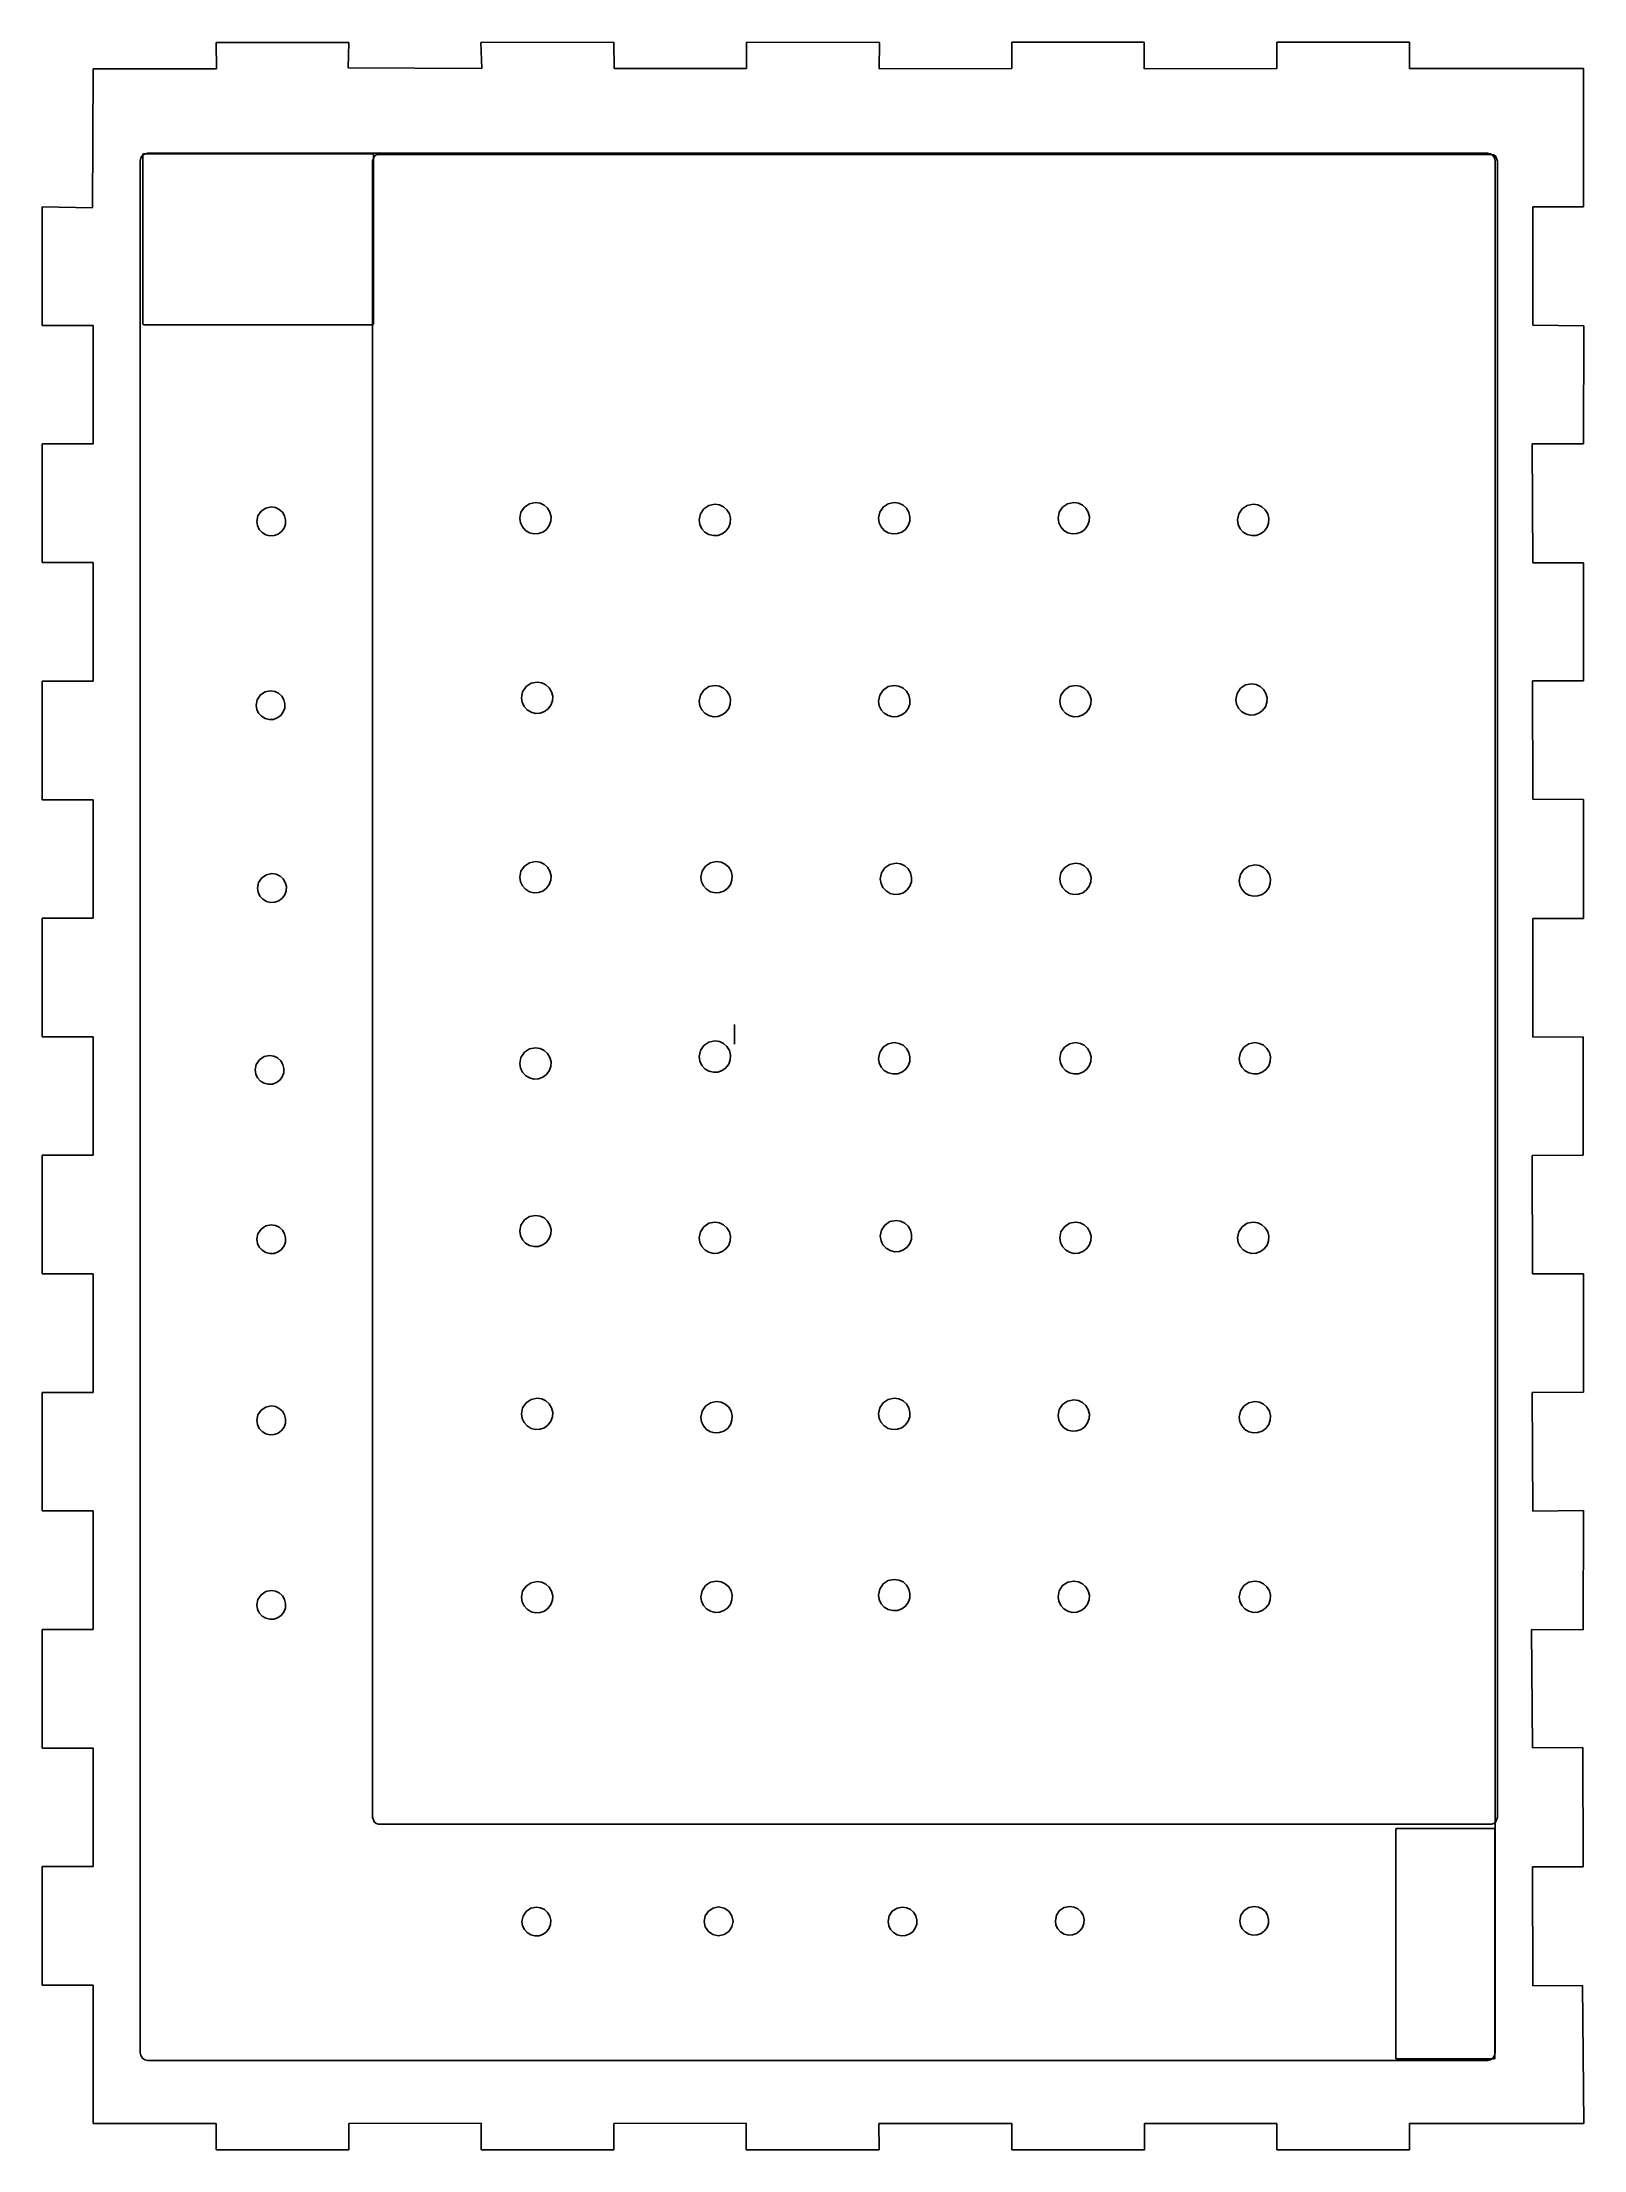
# Model space of a CAD drawing. Extents: x 2 to 243, y 7 to 336.
import ezdxf

# ---------------------------------------------------------------- set-up
doc = ezdxf.new("R2010")
doc.units = 0

msp = doc.modelspace()

# ---------------------------------------------------------------- linework, layer by layer
at = {"layer": 'Layer 1'}
for p, q in [((29.523583, 331.735645), (29.447383, 335.852543)), ((29.447383, 335.852543), (50.184363, 335.852543)), ((50.184363, 335.852543), (50.108163, 331.888122)), ((70.845129, 335.852541), (91.647779, 335.886551)), ((70.997609, 331.811882), (70.845129, 335.852541)), ((91.647779, 335.886551), (91.654779, 331.782729)), ((112.36699, 331.773729), (112.37199, 335.89063)), ((112.37199, 335.89063), (133.12326, 335.88113)), ((133.12326, 335.88113), (133.09466, 331.764229)), ((153.82211, 331.773729), (153.83211, 335.909688)), ((153.83211, 335.909688), (174.53097, 335.909688)), ((174.53097, 335.909688), (174.53097, 331.735611)), ((195.26863, 331.769221), (195.27563, 335.89326)), ((195.27563, 335.89326), (216.00365, 335.89326)), ((216.00365, 335.89326), (216.00065, 331.77596)), ((10.158943, 310.007564), (10.235143, 331.735645)), ((10.235143, 331.735645), (29.523583, 331.735645)), ((50.108163, 331.888122), (70.997609, 331.811882)), ((91.654779, 331.782729), (112.36699, 331.773729)), ((133.09466, 331.764229), (153.82211, 331.773729)), ((174.53097, 331.735611), (195.26863, 331.769221)), ((216.00065, 331.77596), (243.19574, 331.77116)), ((243.19574, 331.77116), (243.19074, 310.167945)), ((17.591581, 317.334297), (17.679258, 317.806243)), ((17.591581, 21.721213), (17.591581, 317.334297)), ((17.679258, 317.806243), (17.928941, 318.206339)), ((17.928941, 318.206339), (18.302618, 318.473674)), ((18.00001, 318.368801), (18.05746, 318.447028)), ((18.00001, 291.850855), (18.00001, 318.368801)), ((18.05746, 318.447028), (18.196157, 318.47943)), ((18.196157, 318.47943), (53.868144, 318.47943)), ((18.302618, 318.473674), (18.743401, 318.56755)), ((18.743401, 318.56755), (228.216951, 318.56755)), ((53.868144, 318.47943), (54.006841, 318.447028)), ((53.896431, 317.297859), (54.176562, 318.061231)), ((53.896431, 58.522491), (53.896431, 317.297859)), ((54.006841, 318.447028), (54.064291, 318.368801)), ((54.064291, 318.368801), (54.064291, 291.850855)), ((54.176562, 318.061231), (54.48685, 318.295253)), ((54.48685, 318.295253), (54.852859, 318.37743)), ((54.852859, 318.37743), (228.791933, 318.37743)), ((228.216951, 318.56755), (228.657734, 318.473674)), ((228.657734, 318.473674), (229.031411, 318.206339)), ((228.791933, 318.37743), (229.157942, 318.295253)), ((229.031411, 318.206339), (229.281094, 317.806243)), ((229.157942, 318.295253), (229.46823, 318.061231)), ((229.281094, 317.806243), (229.368771, 317.334297)), ((229.368771, 317.334297), (229.368771, 21.721213)), ((229.46823, 318.061231), (229.748361, 317.297859)), ((229.748361, 317.297859), (229.748361, 58.522491)), ((2.269923, 291.631193), (2.269923, 310.158023)), ((2.269923, 310.158023), (10.158943, 310.007564)), ((243.19074, 310.167945), (235.23946, 310.167945)), ((235.23946, 310.167945), (235.28626, 291.692938)), ((10.247733, 291.632193), (2.269923, 291.631193)), ((10.240733, 273.117555), (10.247733, 291.632193)), ((18.05746, 291.772628), (18.00001, 291.850855)), ((18.00001, 291.850855), (18.00001, 291.850855)), ((18.196157, 291.740226), (18.05746, 291.772628)), ((53.868144, 291.740226), (18.196157, 291.740226)), ((54.006841, 291.772628), (53.868144, 291.740226)), ((54.064291, 291.850855), (54.006841, 291.772628)), ((235.28626, 291.692938), (243.23753, 291.599398)), ((243.23753, 291.599398), (243.19073, 273.124385)), ((2.268233, 254.580185), (2.268233, 273.117555)), ((2.268233, 273.117555), (10.240733, 273.117555)), ((243.19073, 273.124385), (235.14591, 273.124385)), ((235.14591, 273.124385), (235.23951, 254.555835)), ((78.432692, 263.768119), (77.637288, 263.236648)), ((79.370934, 263.954747), (78.432692, 263.768119)), ((80.089841, 263.847096), (79.370934, 263.954747)), ((80.733051, 263.541553), (80.089841, 263.847096)), ((81.261481, 263.064232), (80.733051, 263.541553)), ((107.41678, 263.690159), (106.478538, 263.503531)), ((108.135687, 263.582508), (107.41678, 263.690159)), ((108.778897, 263.276965), (108.135687, 263.582508)), ((134.524348, 263.768119), (133.728944, 263.236648)), ((135.46259, 263.954747), (134.524348, 263.768119)), ((136.181497, 263.847096), (135.46259, 263.954747)), ((136.824707, 263.541553), (136.181497, 263.847096)), ((137.353137, 263.064232), (136.824707, 263.541553)), ((162.55409, 263.762077), (161.774774, 263.236648)), ((163.50842, 263.954747), (162.55409, 263.762077)), ((164.227327, 263.847096), (163.50842, 263.954747)), ((164.870537, 263.541553), (164.227327, 263.847096)), ((165.398967, 263.064232), (164.870537, 263.541553)), ((191.55426, 263.690159), (190.616018, 263.503531)), ((192.273167, 263.582508), (191.55426, 263.690159)), ((192.916377, 263.276965), (192.273167, 263.582508)), ((35.997392, 261.882085), (35.825772, 261.01929)), ((35.825772, 261.01929), (35.924766, 260.358193)), ((35.825772, 261.01929), (35.825772, 261.01929)), ((35.924766, 260.358193), (36.205739, 259.766706)), ((36.486126, 262.613527), (35.997392, 261.882085)), ((37.217569, 263.102261), (36.486126, 262.613527)), ((38.080364, 263.273881), (37.217569, 263.102261)), ((38.741461, 263.174887), (38.080364, 263.273881)), ((39.332948, 262.893914), (38.741461, 263.174887)), ((39.818886, 262.454976), (39.332948, 262.893914)), ((40.163336, 261.882085), (39.818886, 262.454976)), ((40.072069, 259.962519), (40.291635, 260.579441)), ((40.324868, 261.233427), (40.163336, 261.882085)), ((40.291635, 260.579441), (40.324868, 261.233427)), ((77.105817, 262.441244), (76.919189, 261.503002)), ((76.919189, 261.503002), (77.02684, 260.784095)), ((76.919189, 261.503002), (76.919189, 261.503002)), ((77.02684, 260.784095), (77.332383, 260.140885)), ((77.637288, 263.236648), (77.105817, 262.441244)), ((81.10458, 259.769356), (81.536803, 260.353821)), ((81.636051, 262.441244), (81.261481, 263.064232)), ((81.536803, 260.353821), (81.775569, 261.02469)), ((81.811709, 261.735865), (81.636051, 262.441244)), ((81.775569, 261.02469), (81.811709, 261.735865)), ((105.151663, 262.176656), (104.965035, 261.238414)), ((104.965035, 261.238414), (105.072686, 260.519507)), ((104.965035, 261.238414), (104.965035, 261.238414)), ((105.072686, 260.519507), (105.378229, 259.876297)), ((105.683134, 262.97206), (105.151663, 262.176656)), ((106.478538, 263.503531), (105.683134, 262.97206)), ((109.307327, 262.799644), (108.778897, 263.276965)), ((109.681897, 262.176656), (109.307327, 262.799644)), ((109.582649, 260.089233), (109.821415, 260.760102)), ((109.857555, 261.471277), (109.681897, 262.176656)), ((109.821415, 260.760102), (109.857555, 261.471277)), ((133.197473, 262.441244), (133.010845, 261.503002)), ((133.010845, 261.503002), (133.118496, 260.784095)), ((133.010845, 261.503002), (133.010845, 261.503002)), ((133.118496, 260.784095), (133.424039, 260.140885)), ((133.728944, 263.236648), (133.197473, 262.441244)), ((137.196236, 259.769356), (137.628459, 260.353821)), ((137.727707, 262.441244), (137.353137, 263.064232)), ((137.628459, 260.353821), (137.867225, 261.02469)), ((137.903365, 261.735865), (137.727707, 262.441244)), ((137.867225, 261.02469), (137.903365, 261.735865)), ((161.249345, 262.457332), (161.056675, 261.503002)), ((161.056675, 261.503002), (161.164326, 260.784095)), ((161.056675, 261.503002), (161.056675, 261.503002)), ((161.164326, 260.784095), (161.469869, 260.140885)), ((161.774774, 263.236648), (161.249345, 262.457332)), ((165.242066, 259.769356), (165.674289, 260.353821)), ((165.773537, 262.441244), (165.398967, 263.064232)), ((165.674289, 260.353821), (165.913055, 261.02469)), ((165.949195, 261.735865), (165.773537, 262.441244)), ((165.913055, 261.02469), (165.949195, 261.735865)), ((189.289143, 262.176656), (189.102515, 261.238414)), ((189.102515, 261.238414), (189.210166, 260.519507)), ((189.102515, 261.238414), (189.102515, 261.238414)), ((189.210166, 260.519507), (189.515709, 259.876297)), ((189.820614, 262.97206), (189.289143, 262.176656)), ((190.616018, 263.503531), (189.820614, 262.97206)), ((193.444807, 262.799644), (192.916377, 263.276965)), ((193.819377, 262.176656), (193.444807, 262.799644)), ((193.720129, 260.089233), (193.958895, 260.760102)), ((193.995035, 261.471277), (193.819377, 262.176656)), ((193.958895, 260.760102), (193.995035, 261.471277)), ((36.205739, 259.766706), (36.644678, 259.280769)), ((36.644678, 259.280769), (37.217569, 258.936319)), ((37.217569, 258.936319), (37.866227, 258.774787)), ((37.866227, 258.774787), (38.520213, 258.80802)), ((38.520213, 258.80802), (39.137136, 259.027586)), ((39.137136, 259.027586), (39.674602, 259.425053)), ((39.674602, 259.425053), (40.072069, 259.962519)), ((77.332383, 260.140885), (77.809704, 259.612455)), ((77.809704, 259.612455), (78.432692, 259.237885)), ((78.432692, 259.237885), (79.138071, 259.062227)), ((79.138071, 259.062227), (79.849246, 259.098367)), ((79.849246, 259.098367), (80.520115, 259.337133)), ((80.520115, 259.337133), (81.10458, 259.769356)), ((105.378229, 259.876297), (105.85555, 259.347867)), ((105.85555, 259.347867), (106.478538, 258.973297)), ((106.478538, 258.973297), (107.183917, 258.797639)), ((107.183917, 258.797639), (107.895092, 258.833779)), ((107.895092, 258.833779), (108.565961, 259.072545)), ((108.565961, 259.072545), (109.150426, 259.504768)), ((109.150426, 259.504768), (109.582649, 260.089233)), ((133.424039, 260.140885), (133.90136, 259.612455)), ((133.90136, 259.612455), (134.524348, 259.237885)), ((134.524348, 259.237885), (135.229727, 259.062227)), ((135.229727, 259.062227), (135.940902, 259.098367)), ((135.940902, 259.098367), (136.611771, 259.337133)), ((136.611771, 259.337133), (137.196236, 259.769356)), ((161.469869, 260.140885), (161.94719, 259.612455)), ((161.94719, 259.612455), (162.570178, 259.237885)), ((162.570178, 259.237885), (163.275557, 259.062227)), ((163.275557, 259.062227), (163.986732, 259.098367)), ((163.986732, 259.098367), (164.657601, 259.337133)), ((164.657601, 259.337133), (165.242066, 259.769356)), ((189.515709, 259.876297), (189.99303, 259.347867)), ((189.99303, 259.347867), (190.616018, 258.973297)), ((190.616018, 258.973297), (191.321397, 258.797639)), ((191.321397, 258.797639), (192.032572, 258.833779)), ((192.032572, 258.833779), (192.703441, 259.072545)), ((192.703441, 259.072545), (193.287906, 259.504768)), ((193.287906, 259.504768), (193.720129, 260.089233)), ((10.247073, 254.579185), (2.268233, 254.580185)), ((10.248043, 236.05182), (10.247073, 254.579185)), ((235.23951, 254.555835), (243.19078, 254.555835)), ((243.19078, 254.555835), (243.19078, 236.08084)), ((2.267463, 217.52418), (2.270463, 236.05182)), ((2.270463, 236.05182), (10.248043, 236.05182)), ((36.374028, 233.886047), (35.885294, 233.154605)), ((37.105471, 234.374781), (36.374028, 233.886047)), ((37.968266, 234.546401), (37.105471, 234.374781)), ((38.629363, 234.447407), (37.968266, 234.546401)), ((39.22085, 234.166434), (38.629363, 234.447407)), ((39.706788, 233.727496), (39.22085, 234.166434)), ((77.370396, 234.395402), (77.183768, 233.45716)), ((77.901867, 235.190806), (77.370396, 234.395402)), ((78.697271, 235.722277), (77.901867, 235.190806)), ((79.635513, 235.908905), (78.697271, 235.722277)), ((80.35442, 235.801254), (79.635513, 235.908905)), ((80.99763, 235.495711), (80.35442, 235.801254)), ((81.52606, 235.01839), (80.99763, 235.495711)), ((81.90063, 234.395402), (81.52606, 235.01839)), ((82.076288, 233.690023), (81.90063, 234.395402)), ((105.151663, 233.866232), (104.965035, 232.92799)), ((105.683134, 234.661636), (105.151663, 233.866232)), ((106.478538, 235.193107), (105.683134, 234.661636)), ((107.41678, 235.379735), (106.478538, 235.193107)), ((108.135687, 235.272084), (107.41678, 235.379735)), ((108.778897, 234.966541), (108.135687, 235.272084)), ((109.307327, 234.48922), (108.778897, 234.966541)), ((109.681897, 233.866232), (109.307327, 234.48922)), ((109.857555, 233.160853), (109.681897, 233.866232)), ((133.197473, 233.866232), (133.010845, 232.92799)), ((133.728944, 234.661636), (133.197473, 233.866232)), ((134.524348, 235.193107), (133.728944, 234.661636)), ((135.46259, 235.379735), (134.524348, 235.193107)), ((136.181497, 235.272084), (135.46259, 235.379735)), ((136.824707, 234.966541), (136.181497, 235.272084)), ((137.353137, 234.48922), (136.824707, 234.966541)), ((137.727707, 233.866232), (137.353137, 234.48922)), ((137.903365, 233.160853), (137.727707, 233.866232)), ((161.507893, 233.866232), (161.321265, 232.92799)), ((162.039364, 234.661636), (161.507893, 233.866232)), ((162.834768, 235.193107), (162.039364, 234.661636)), ((163.77301, 235.379735), (162.834768, 235.193107)), ((164.491917, 235.272084), (163.77301, 235.379735)), ((165.135127, 234.966541), (164.491917, 235.272084)), ((165.663557, 234.48922), (165.135127, 234.966541)), ((166.038127, 233.866232), (165.663557, 234.48922)), ((166.213785, 233.160853), (166.038127, 233.866232)), ((189.024553, 234.130812), (188.837925, 233.19257)), ((189.556024, 234.926216), (189.024553, 234.130812)), ((190.351428, 235.457687), (189.556024, 234.926216)), ((191.28967, 235.644315), (190.351428, 235.457687)), ((192.008577, 235.536664), (191.28967, 235.644315)), ((192.651787, 235.231121), (192.008577, 235.536664)), ((193.180217, 234.7538), (192.651787, 235.231121)), ((193.554787, 234.130812), (193.180217, 234.7538)), ((193.730445, 233.425433), (193.554787, 234.130812)), ((243.19078, 236.08084), (235.19273, 236.08084)), ((235.19273, 236.08084), (235.23953, 217.60582)), ((35.885294, 233.154605), (35.713674, 232.29181)), ((35.713674, 232.29181), (35.812668, 231.630713)), ((35.713674, 232.29181), (35.713674, 232.29181)), ((35.812668, 231.630713), (36.093641, 231.039226)), ((36.093641, 231.039226), (36.53258, 230.553289)), ((39.025038, 230.300106), (39.562504, 230.697573)), ((39.562504, 230.697573), (39.959971, 231.235039)), ((40.051238, 233.154605), (39.706788, 233.727496)), ((39.959971, 231.235039), (40.179537, 231.851961)), ((40.21277, 232.505947), (40.051238, 233.154605)), ((40.179537, 231.851961), (40.21277, 232.505947)), ((77.183768, 233.45716), (77.291419, 232.738253)), ((77.183768, 233.45716), (77.183768, 233.45716)), ((77.291419, 232.738253), (77.596962, 232.095043)), ((77.596962, 232.095043), (78.074283, 231.566613)), ((78.074283, 231.566613), (78.697271, 231.192043)), ((78.697271, 231.192043), (79.40265, 231.016385)), ((79.40265, 231.016385), (80.113825, 231.052525)), ((80.113825, 231.052525), (80.784694, 231.291291)), ((80.784694, 231.291291), (81.369159, 231.723514)), ((81.369159, 231.723514), (81.801382, 232.307979)), ((81.801382, 232.307979), (82.040148, 232.978848)), ((82.040148, 232.978848), (82.076288, 233.690023)), ((104.965035, 232.92799), (105.072686, 232.209083)), ((104.965035, 232.92799), (104.965035, 232.92799)), ((105.072686, 232.209083), (105.378229, 231.565873)), ((105.378229, 231.565873), (105.85555, 231.037443)), ((105.85555, 231.037443), (106.478538, 230.662873)), ((106.478538, 230.662873), (107.183917, 230.487215)), ((107.895092, 230.523355), (108.565961, 230.762121)), ((108.565961, 230.762121), (109.150426, 231.194344)), ((109.150426, 231.194344), (109.582649, 231.778809)), ((109.582649, 231.778809), (109.821415, 232.449678)), ((109.821415, 232.449678), (109.857555, 233.160853)), ((133.010845, 232.92799), (133.118496, 232.209083)), ((133.010845, 232.92799), (133.010845, 232.92799)), ((133.118496, 232.209083), (133.424039, 231.565873)), ((133.424039, 231.565873), (133.90136, 231.037443)), ((133.90136, 231.037443), (134.524348, 230.662873)), ((134.524348, 230.662873), (135.229727, 230.487215)), ((135.940902, 230.523355), (136.611771, 230.762121)), ((136.611771, 230.762121), (137.196236, 231.194344)), ((137.196236, 231.194344), (137.628459, 231.778809)), ((137.628459, 231.778809), (137.867225, 232.449678)), ((137.867225, 232.449678), (137.903365, 233.160853)), ((161.321265, 232.92799), (161.428916, 232.209083)), ((161.321265, 232.92799), (161.321265, 232.92799)), ((161.428916, 232.209083), (161.734459, 231.565873)), ((161.734459, 231.565873), (162.21178, 231.037443)), ((162.21178, 231.037443), (162.834768, 230.662873)), ((162.834768, 230.662873), (163.540147, 230.487215)), ((164.251322, 230.523355), (164.922191, 230.762121)), ((164.922191, 230.762121), (165.506656, 231.194344)), ((165.506656, 231.194344), (165.938879, 231.778809)), ((165.938879, 231.778809), (166.177645, 232.449678)), ((166.177645, 232.449678), (166.213785, 233.160853)), ((188.837925, 233.19257), (188.945576, 232.473663)), ((188.837925, 233.19257), (188.837925, 233.19257)), ((188.945576, 232.473663), (189.251119, 231.830453)), ((189.251119, 231.830453), (189.72844, 231.302023)), ((189.72844, 231.302023), (190.351428, 230.927453)), ((190.351428, 230.927453), (191.056807, 230.751795)), ((191.056807, 230.751795), (191.767982, 230.787935)), ((191.767982, 230.787935), (192.438851, 231.026701)), ((192.438851, 231.026701), (193.023316, 231.458924)), ((193.023316, 231.458924), (193.455539, 232.043389)), ((193.455539, 232.043389), (193.694305, 232.714258)), ((193.694305, 232.714258), (193.730445, 233.425433)), ((36.53258, 230.553289), (37.105471, 230.208839)), ((37.105471, 230.208839), (37.754129, 230.047307)), ((37.754129, 230.047307), (38.408115, 230.08054)), ((38.408115, 230.08054), (39.025038, 230.300106)), ((107.183917, 230.487215), (107.895092, 230.523355)), ((135.229727, 230.487215), (135.940902, 230.523355)), ((163.540147, 230.487215), (164.251322, 230.523355)), ((10.246993, 217.52408), (2.267463, 217.52418)), ((10.252993, 199.00118), (10.246993, 217.52408)), ((235.23953, 217.60582), (243.1908, 217.55902)), ((243.1908, 217.55902), (243.1908, 198.9437)), ((78.432692, 207.676477), (77.637288, 207.145006)), ((79.370934, 207.863105), (78.432692, 207.676477)), ((80.089841, 207.755454), (79.370934, 207.863105)), ((80.733051, 207.449911), (80.089841, 207.755454)), ((106.743118, 207.676477), (105.947714, 207.145006)), ((107.68136, 207.863105), (106.743118, 207.676477)), ((108.400267, 207.755454), (107.68136, 207.863105)), ((109.043477, 207.449911), (108.400267, 207.755454)), ((135.72717, 207.598525), (134.77284, 207.405855)), ((136.446077, 207.490874), (135.72717, 207.598525)), ((163.77301, 207.598525), (162.834768, 207.411897)), ((164.491917, 207.490874), (163.77301, 207.598525)), ((36.109491, 204.579615), (35.937871, 203.71682)), ((36.598225, 205.311057), (36.109491, 204.579615)), ((37.329668, 205.799791), (36.598225, 205.311057)), ((38.192463, 205.971411), (37.329668, 205.799791)), ((38.85356, 205.872417), (38.192463, 205.971411)), ((39.445047, 205.591444), (38.85356, 205.872417)), ((39.930985, 205.152506), (39.445047, 205.591444)), ((40.275435, 204.579615), (39.930985, 205.152506)), ((40.436967, 203.930957), (40.275435, 204.579615)), ((77.105817, 206.349602), (76.919189, 205.41136)), ((76.919189, 205.41136), (77.02684, 204.692453)), ((76.919189, 205.41136), (76.919189, 205.41136)), ((77.02684, 204.692453), (77.332383, 204.049243)), ((77.637288, 207.145006), (77.105817, 206.349602)), ((81.261481, 206.97259), (80.733051, 207.449911)), ((81.10458, 203.677714), (81.536803, 204.262179)), ((81.636051, 206.349602), (81.261481, 206.97259)), ((81.536803, 204.262179), (81.775569, 204.933048)), ((81.811709, 205.644223), (81.636051, 206.349602)), ((81.775569, 204.933048), (81.811709, 205.644223)), ((105.416243, 206.349602), (105.229615, 205.41136)), ((105.229615, 205.41136), (105.337266, 204.692453)), ((105.229615, 205.41136), (105.229615, 205.41136)), ((105.337266, 204.692453), (105.642809, 204.049243)), ((105.947714, 207.145006), (105.416243, 206.349602)), ((109.571907, 206.97259), (109.043477, 207.449911)), ((109.415006, 203.677714), (109.847229, 204.262179)), ((109.946477, 206.349602), (109.571907, 206.97259)), ((109.847229, 204.262179), (110.085995, 204.933048)), ((110.122135, 205.644223), (109.946477, 206.349602)), ((110.085995, 204.933048), (110.122135, 205.644223)), ((133.468095, 206.10111), (133.275425, 205.14678)), ((133.275425, 205.14678), (133.383076, 204.427873)), ((133.275425, 205.14678), (133.275425, 205.14678)), ((133.383076, 204.427873), (133.688619, 203.784663)), ((133.993524, 206.880426), (133.468095, 206.10111)), ((134.77284, 207.405855), (133.993524, 206.880426)), ((137.089287, 207.185331), (136.446077, 207.490874)), ((137.617717, 206.70801), (137.089287, 207.185331)), ((137.992287, 206.085022), (137.617717, 206.70801)), ((137.893039, 203.997599), (138.131805, 204.668468)), ((138.167945, 205.379643), (137.992287, 206.085022)), ((138.131805, 204.668468), (138.167945, 205.379643)), ((161.507893, 206.085022), (161.321265, 205.14678)), ((161.321265, 205.14678), (161.428916, 204.427873)), ((161.321265, 205.14678), (161.321265, 205.14678)), ((161.428916, 204.427873), (161.734459, 203.784663)), ((162.039364, 206.880426), (161.507893, 206.085022)), ((162.834768, 207.411897), (162.039364, 206.880426)), ((165.135127, 207.185331), (164.491917, 207.490874)), ((165.663557, 206.70801), (165.135127, 207.185331)), ((166.038127, 206.085022), (165.663557, 206.70801)), ((165.938879, 203.997599), (166.177645, 204.668468)), ((166.213785, 205.379643), (166.038127, 206.085022)), ((166.177645, 204.668468), (166.213785, 205.379643)), ((189.553713, 205.820432), (189.367085, 204.88219)), ((189.367085, 204.88219), (189.474736, 204.163283)), ((189.367085, 204.88219), (189.367085, 204.88219)), ((190.085184, 206.615836), (189.553713, 205.820432)), ((190.880588, 207.147307), (190.085184, 206.615836)), ((191.81883, 207.333935), (190.880588, 207.147307)), ((192.537737, 207.226284), (191.81883, 207.333935)), ((193.180947, 206.920741), (192.537737, 207.226284)), ((193.709377, 206.44342), (193.180947, 206.920741)), ((194.083947, 205.820432), (193.709377, 206.44342)), ((193.984699, 203.733009), (194.223465, 204.403878)), ((194.259605, 205.115053), (194.083947, 205.820432)), ((194.223465, 204.403878), (194.259605, 205.115053)), ((35.937871, 203.71682), (36.036865, 203.055723)), ((35.937871, 203.71682), (35.937871, 203.71682)), ((36.036865, 203.055723), (36.317838, 202.464236)), ((36.317838, 202.464236), (36.756777, 201.978299)), ((36.756777, 201.978299), (37.329668, 201.633849)), ((37.329668, 201.633849), (37.978326, 201.472317)), ((37.978326, 201.472317), (38.632312, 201.50555)), ((38.632312, 201.50555), (39.249235, 201.725116)), ((39.249235, 201.725116), (39.786701, 202.122583)), ((39.786701, 202.122583), (40.184168, 202.660049)), ((40.184168, 202.660049), (40.403734, 203.276971)), ((40.403734, 203.276971), (40.436967, 203.930957)), ((77.332383, 204.049243), (77.809704, 203.520813)), ((77.809704, 203.520813), (78.432692, 203.146243)), ((78.432692, 203.146243), (79.138071, 202.970585)), ((79.138071, 202.970585), (79.849246, 203.006725)), ((79.849246, 203.006725), (80.520115, 203.245491)), ((80.520115, 203.245491), (81.10458, 203.677714)), ((105.642809, 204.049243), (106.12013, 203.520813)), ((106.12013, 203.520813), (106.743118, 203.146243)), ((106.743118, 203.146243), (107.448497, 202.970585)), ((107.448497, 202.970585), (108.159672, 203.006725)), ((108.159672, 203.006725), (108.830541, 203.245491)), ((108.830541, 203.245491), (109.415006, 203.677714)), ((133.688619, 203.784663), (134.16594, 203.256233)), ((134.16594, 203.256233), (134.788928, 202.881663)), ((134.788928, 202.881663), (135.494307, 202.706005)), ((135.494307, 202.706005), (136.205482, 202.742145)), ((136.205482, 202.742145), (136.876351, 202.980911)), ((136.876351, 202.980911), (137.460816, 203.413134)), ((137.460816, 203.413134), (137.893039, 203.997599)), ((161.734459, 203.784663), (162.21178, 203.256233)), ((162.21178, 203.256233), (162.834768, 202.881663)), ((162.834768, 202.881663), (163.540147, 202.706005)), ((163.540147, 202.706005), (164.251322, 202.742145)), ((164.251322, 202.742145), (164.922191, 202.980911)), ((164.922191, 202.980911), (165.506656, 203.413134)), ((165.506656, 203.413134), (165.938879, 203.997599)), ((189.474736, 204.163283), (189.780279, 203.520073)), ((189.780279, 203.520073), (190.2576, 202.991643)), ((190.2576, 202.991643), (190.880588, 202.617073)), ((190.880588, 202.617073), (191.585967, 202.441415)), ((191.585967, 202.441415), (192.297142, 202.477555)), ((192.297142, 202.477555), (192.968011, 202.716321)), ((192.968011, 202.716321), (193.552476, 203.148544)), ((193.552476, 203.148544), (193.984699, 203.733009)), ((2.267983, 180.46801), (2.268983, 198.99918)), ((2.268983, 198.99918), (10.252993, 199.00118)), ((243.1908, 198.9437), (235.23953, 198.9437)), ((235.23953, 198.9437), (235.28633, 180.42192)), ((110.46177, 182.38888), (110.46177, 179.33933)), ((10.247863, 180.47201), (2.267983, 180.46801)), ((10.245863, 161.94709), (10.247863, 180.47201)), ((77.637288, 178.040826), (77.105817, 177.245422)), ((78.432692, 178.572297), (77.637288, 178.040826)), ((79.370934, 178.758925), (78.432692, 178.572297)), ((80.089841, 178.651274), (79.370934, 178.758925)), ((80.733051, 178.345731), (80.089841, 178.651274)), ((81.261481, 177.86841), (80.733051, 178.345731)), ((105.151663, 178.303772), (104.965035, 177.36553)), ((105.683134, 179.099176), (105.151663, 178.303772)), ((106.478538, 179.630647), (105.683134, 179.099176)), ((107.41678, 179.817275), (106.478538, 179.630647)), ((108.135687, 179.709624), (107.41678, 179.817275)), ((108.778897, 179.404081), (108.135687, 179.709624)), ((109.307327, 178.92676), (108.778897, 179.404081)), ((109.681897, 178.303772), (109.307327, 178.92676)), ((109.857555, 177.598393), (109.681897, 178.303772)), ((133.197473, 178.039182), (133.010845, 177.10094)), ((133.728944, 178.834586), (133.197473, 178.039182)), ((134.524348, 179.366057), (133.728944, 178.834586)), ((135.46259, 179.552685), (134.524348, 179.366057)), ((136.181497, 179.445034), (135.46259, 179.552685)), ((136.824707, 179.139491), (136.181497, 179.445034)), ((137.353137, 178.66217), (136.824707, 179.139491)), ((137.727707, 178.039182), (137.353137, 178.66217)), ((137.903365, 177.333803), (137.727707, 178.039182)), ((161.507893, 178.039182), (161.321265, 177.10094)), ((162.039364, 178.834586), (161.507893, 178.039182)), ((162.834768, 179.366057), (162.039364, 178.834586)), ((163.77301, 179.552685), (162.834768, 179.366057)), ((164.491917, 179.445034), (163.77301, 179.552685)), ((165.135127, 179.139491), (164.491917, 179.445034)), ((165.663557, 178.66217), (165.135127, 179.139491)), ((166.038127, 178.039182), (165.663557, 178.66217)), ((166.213785, 177.333803), (166.038127, 178.039182)), ((189.553713, 178.039182), (189.367085, 177.10094)), ((190.085184, 178.834586), (189.553713, 178.039182)), ((190.880588, 179.366057), (190.085184, 178.834586)), ((191.81883, 179.552685), (190.880588, 179.366057)), ((192.537737, 179.445034), (191.81883, 179.552685)), ((193.180947, 179.139491), (192.537737, 179.445034)), ((193.709377, 178.66217), (193.180947, 179.139491)), ((194.083947, 178.039182), (193.709377, 178.66217)), ((194.259605, 177.333803), (194.083947, 178.039182)), ((235.28633, 180.42192), (243.14405, 180.46872)), ((243.14405, 180.46872), (243.14405, 161.99371)), ((35.732812, 176.157065), (35.561192, 175.29427)), ((35.561192, 175.29427), (35.660186, 174.633173)), ((35.561192, 175.29427), (35.561192, 175.29427)), ((35.660186, 174.633173), (35.941159, 174.041686)), ((36.221546, 176.888507), (35.732812, 176.157065)), ((36.952989, 177.377241), (36.221546, 176.888507)), ((37.815784, 177.548861), (36.952989, 177.377241)), ((38.476881, 177.449867), (37.815784, 177.548861)), ((39.068368, 177.168894), (38.476881, 177.449867)), ((39.554306, 176.729956), (39.068368, 177.168894)), ((39.898756, 176.157065), (39.554306, 176.729956)), ((39.807489, 174.237499), (40.027055, 174.854421)), ((40.060288, 175.508407), (39.898756, 176.157065)), ((40.027055, 174.854421), (40.060288, 175.508407)), ((77.105817, 177.245422), (76.919189, 176.30718)), ((76.919189, 176.30718), (77.02684, 175.588273)), ((76.919189, 176.30718), (76.919189, 176.30718)), ((77.02684, 175.588273), (77.332383, 174.945063)), ((77.332383, 174.945063), (77.809704, 174.416633)), ((81.10458, 174.573534), (81.536803, 175.157999)), ((81.636051, 177.245422), (81.261481, 177.86841)), ((81.536803, 175.157999), (81.775569, 175.828868)), ((81.811709, 176.540043), (81.636051, 177.245422)), ((81.775569, 175.828868), (81.811709, 176.540043)), ((104.965035, 177.36553), (105.072686, 176.646623)), ((104.965035, 177.36553), (104.965035, 177.36553)), ((105.072686, 176.646623), (105.378229, 176.003413)), ((105.378229, 176.003413), (105.85555, 175.474983)), ((105.85555, 175.474983), (106.478538, 175.100413)), ((106.478538, 175.100413), (107.183917, 174.924755)), ((107.183917, 174.924755), (107.895092, 174.960895)), ((107.895092, 174.960895), (108.565961, 175.199661)), ((108.565961, 175.199661), (109.150426, 175.631884)), ((109.150426, 175.631884), (109.582649, 176.216349)), ((109.582649, 176.216349), (109.821415, 176.887218)), ((109.821415, 176.887218), (109.857555, 177.598393)), ((133.010845, 177.10094), (133.118496, 176.382033)), ((133.010845, 177.10094), (133.010845, 177.10094)), ((133.118496, 176.382033), (133.424039, 175.738823)), ((133.424039, 175.738823), (133.90136, 175.210393)), ((133.90136, 175.210393), (134.524348, 174.835823)), ((134.524348, 174.835823), (135.229727, 174.660165)), ((135.229727, 174.660165), (135.940902, 174.696305)), ((135.940902, 174.696305), (136.611771, 174.935071)), ((136.611771, 174.935071), (137.196236, 175.367294)), ((137.196236, 175.367294), (137.628459, 175.951759)), ((137.628459, 175.951759), (137.867225, 176.622628)), ((137.867225, 176.622628), (137.903365, 177.333803)), ((161.321265, 177.10094), (161.428916, 176.382033)), ((161.321265, 177.10094), (161.321265, 177.10094)), ((161.428916, 176.382033), (161.734459, 175.738823)), ((161.734459, 175.738823), (162.21178, 175.210393)), ((162.21178, 175.210393), (162.834768, 174.835823)), ((162.834768, 174.835823), (163.540147, 174.660165)), ((163.540147, 174.660165), (164.251322, 174.696305)), ((164.251322, 174.696305), (164.922191, 174.935071)), ((164.922191, 174.935071), (165.506656, 175.367294)), ((165.506656, 175.367294), (165.938879, 175.951759)), ((165.938879, 175.951759), (166.177645, 176.622628)), ((166.177645, 176.622628), (166.213785, 177.333803)), ((189.367085, 177.10094), (189.474736, 176.382033)), ((189.367085, 177.10094), (189.367085, 177.10094)), ((189.474736, 176.382033), (189.780279, 175.738823)), ((189.780279, 175.738823), (190.2576, 175.210393)), ((190.2576, 175.210393), (190.880588, 174.835823)), ((190.880588, 174.835823), (191.585967, 174.660165)), ((191.585967, 174.660165), (192.297142, 174.696305)), ((192.297142, 174.696305), (192.968011, 174.935071)), ((192.968011, 174.935071), (193.552476, 175.367294)), ((193.552476, 175.367294), (193.984699, 175.951759)), ((193.984699, 175.951759), (194.223465, 176.622628)), ((194.223465, 176.622628), (194.259605, 177.333803)), ((35.941159, 174.041686), (36.380098, 173.555749)), ((36.380098, 173.555749), (36.952989, 173.211299)), ((36.952989, 173.211299), (37.601647, 173.049767)), ((37.601647, 173.049767), (38.255633, 173.083)), ((38.255633, 173.083), (38.872556, 173.302566)), ((38.872556, 173.302566), (39.410022, 173.700033)), ((39.410022, 173.700033), (39.807489, 174.237499)), ((77.809704, 174.416633), (78.432692, 174.042063)), ((78.432692, 174.042063), (79.138071, 173.866405)), ((79.138071, 173.866405), (79.849246, 173.902545)), ((79.849246, 173.902545), (80.520115, 174.141311)), ((80.520115, 174.141311), (81.10458, 174.573534)), ((2.268543, 161.94705), (10.245863, 161.94709)), ((2.270543, 143.41898), (2.268543, 161.94705)), ((243.14405, 161.99371), (235.14601, 161.90021)), ((235.14601, 161.90021), (235.19281, 143.4252)), ((77.637288, 151.847066), (77.105817, 151.051662)), ((78.432692, 152.378537), (77.637288, 151.847066)), ((79.370934, 152.565165), (78.432692, 152.378537)), ((80.089841, 152.457514), (79.370934, 152.565165)), ((80.733051, 152.151971), (80.089841, 152.457514)), ((81.261481, 151.67465), (80.733051, 152.151971)), ((81.636051, 151.051662), (81.261481, 151.67465)), ((134.77284, 151.578765), (133.993524, 151.053336)), ((135.72717, 151.771435), (134.77284, 151.578765)), ((136.446077, 151.663784), (135.72717, 151.771435)), ((137.089287, 151.358241), (136.446077, 151.663784)), ((35.997392, 149.698725), (35.825772, 148.83593)), ((35.825772, 148.83593), (35.924766, 148.174833)), ((35.825772, 148.83593), (35.825772, 148.83593)), ((36.486126, 150.430167), (35.997392, 149.698725)), ((37.217569, 150.918901), (36.486126, 150.430167)), ((38.080364, 151.090521), (37.217569, 150.918901)), ((38.741461, 150.991527), (38.080364, 151.090521)), ((39.332948, 150.710554), (38.741461, 150.991527)), ((39.818886, 150.271616), (39.332948, 150.710554)), ((40.163336, 149.698725), (39.818886, 150.271616)), ((40.072069, 147.779159), (40.291635, 148.396081)), ((40.324868, 149.050067), (40.163336, 149.698725)), ((40.291635, 148.396081), (40.324868, 149.050067)), ((77.105817, 151.051662), (76.919189, 150.11342)), ((76.919189, 150.11342), (77.02684, 149.394513)), ((76.919189, 150.11342), (76.919189, 150.11342)), ((77.02684, 149.394513), (77.332383, 148.751303)), ((77.332383, 148.751303), (77.809704, 148.222873)), ((80.520115, 147.947551), (81.10458, 148.379774)), ((81.10458, 148.379774), (81.536803, 148.964239)), ((81.536803, 148.964239), (81.775569, 149.635108)), ((81.811709, 150.346283), (81.636051, 151.051662)), ((81.775569, 149.635108), (81.811709, 150.346283)), ((105.151663, 149.993342), (104.965035, 149.0551)), ((104.965035, 149.0551), (105.072686, 148.336193)), ((104.965035, 149.0551), (104.965035, 149.0551)), ((105.072686, 148.336193), (105.378229, 147.692983)), ((105.683134, 150.788746), (105.151663, 149.993342)), ((106.478538, 151.320217), (105.683134, 150.788746)), ((107.41678, 151.506845), (106.478538, 151.320217)), ((108.135687, 151.399194), (107.41678, 151.506845)), ((108.778897, 151.093651), (108.135687, 151.399194)), ((109.307327, 150.61633), (108.778897, 151.093651)), ((109.681897, 149.993342), (109.307327, 150.61633)), ((109.582649, 147.905919), (109.821415, 148.576788)), ((109.857555, 149.287963), (109.681897, 149.993342)), ((109.821415, 148.576788), (109.857555, 149.287963)), ((133.468095, 150.27402), (133.275425, 149.31969)), ((133.275425, 149.31969), (133.383076, 148.600783)), ((133.275425, 149.31969), (133.275425, 149.31969)), ((133.383076, 148.600783), (133.688619, 147.957573)), ((133.993524, 151.053336), (133.468095, 150.27402)), ((137.617717, 150.88092), (137.089287, 151.358241)), ((137.992287, 150.257932), (137.617717, 150.88092)), ((137.893039, 148.170509), (138.131805, 148.841378)), ((138.167945, 149.552553), (137.992287, 150.257932)), ((138.131805, 148.841378), (138.167945, 149.552553)), ((161.507893, 149.993342), (161.321265, 149.0551)), ((161.321265, 149.0551), (161.428916, 148.336193)), ((161.321265, 149.0551), (161.321265, 149.0551)), ((161.428916, 148.336193), (161.734459, 147.692983)), ((162.039364, 150.788746), (161.507893, 149.993342)), ((162.834768, 151.320217), (162.039364, 150.788746)), ((163.77301, 151.506845), (162.834768, 151.320217)), ((164.491917, 151.399194), (163.77301, 151.506845)), ((165.135127, 151.093651), (164.491917, 151.399194)), ((165.663557, 150.61633), (165.135127, 151.093651)), ((166.038127, 149.993342), (165.663557, 150.61633)), ((165.938879, 147.905919), (166.177645, 148.576788)), ((166.213785, 149.287963), (166.038127, 149.993342)), ((166.177645, 148.576788), (166.213785, 149.287963)), ((189.289143, 149.993342), (189.102515, 149.0551)), ((189.102515, 149.0551), (189.210166, 148.336193)), ((189.102515, 149.0551), (189.102515, 149.0551)), ((189.210166, 148.336193), (189.515709, 147.692983)), ((189.820614, 150.788746), (189.289143, 149.993342)), ((190.616018, 151.320217), (189.820614, 150.788746)), ((191.55426, 151.506845), (190.616018, 151.320217)), ((192.273167, 151.399194), (191.55426, 151.506845)), ((192.916377, 151.093651), (192.273167, 151.399194)), ((193.444807, 150.61633), (192.916377, 151.093651)), ((193.819377, 149.993342), (193.444807, 150.61633)), ((193.720129, 147.905919), (193.958895, 148.576788)), ((193.995035, 149.287963), (193.819377, 149.993342)), ((193.958895, 148.576788), (193.995035, 149.287963)), ((35.924766, 148.174833), (36.205739, 147.583346)), ((36.205739, 147.583346), (36.644678, 147.097409)), ((36.644678, 147.097409), (37.217569, 146.752959)), ((37.217569, 146.752959), (37.866227, 146.591427)), ((37.866227, 146.591427), (38.520213, 146.62466)), ((38.520213, 146.62466), (39.137136, 146.844226)), ((39.137136, 146.844226), (39.674602, 147.241693)), ((39.674602, 147.241693), (40.072069, 147.779159)), ((77.809704, 148.222873), (78.432692, 147.848303)), ((78.432692, 147.848303), (79.138071, 147.672645)), ((79.138071, 147.672645), (79.849246, 147.708785)), ((79.849246, 147.708785), (80.520115, 147.947551)), ((105.378229, 147.692983), (105.85555, 147.164553)), ((105.85555, 147.164553), (106.478538, 146.789983)), ((106.478538, 146.789983), (107.183917, 146.614325)), ((107.183917, 146.614325), (107.895092, 146.650465)), ((107.895092, 146.650465), (108.565961, 146.889231)), ((108.565961, 146.889231), (109.150426, 147.321454)), ((109.150426, 147.321454), (109.582649, 147.905919)), ((133.688619, 147.957573), (134.16594, 147.429143)), ((134.16594, 147.429143), (134.788928, 147.054573)), ((134.788928, 147.054573), (135.494307, 146.878915)), ((135.494307, 146.878915), (136.205482, 146.915055)), ((136.205482, 146.915055), (136.876351, 147.153821)), ((136.876351, 147.153821), (137.460816, 147.586044)), ((137.460816, 147.586044), (137.893039, 148.170509)), ((161.734459, 147.692983), (162.21178, 147.164553)), ((162.21178, 147.164553), (162.834768, 146.789983)), ((162.834768, 146.789983), (163.540147, 146.614325)), ((163.540147, 146.614325), (164.251322, 146.650465)), ((164.251322, 146.650465), (164.922191, 146.889231)), ((164.922191, 146.889231), (165.506656, 147.321454)), ((165.506656, 147.321454), (165.938879, 147.905919)), ((189.515709, 147.692983), (189.99303, 147.164553)), ((189.99303, 147.164553), (190.616018, 146.789983)), ((190.616018, 146.789983), (191.321397, 146.614325)), ((191.321397, 146.614325), (192.032572, 146.650465)), ((192.032572, 146.650465), (192.703441, 146.889231)), ((192.703441, 146.889231), (193.287906, 147.321454)), ((193.287906, 147.321454), (193.720129, 147.905919)), ((10.248713, 143.42198), (2.270543, 143.41898)), ((10.247713, 124.89153), (10.248713, 143.42198)), ((235.19281, 143.4252), (243.19086, 143.4252)), ((243.19086, 143.4252), (243.19086, 124.95019)), ((2.268873, 106.36546), (2.268873, 124.89353)), ((2.268873, 124.89353), (10.247713, 124.89153)), ((36.486126, 122.119767), (35.997392, 121.388325)), ((37.217569, 122.608501), (36.486126, 122.119767)), ((38.080364, 122.780121), (37.217569, 122.608501)), ((38.741461, 122.681127), (38.080364, 122.780121)), ((39.332948, 122.400154), (38.741461, 122.681127)), ((39.818886, 121.961216), (39.332948, 122.400154)), ((40.163336, 121.388325), (39.818886, 121.961216)), ((77.370396, 122.476682), (77.183768, 121.53844)), ((77.901867, 123.272086), (77.370396, 122.476682)), ((78.697271, 123.803557), (77.901867, 123.272086)), ((79.635513, 123.990185), (78.697271, 123.803557)), ((80.35442, 123.882534), (79.635513, 123.990185)), ((80.99763, 123.576991), (80.35442, 123.882534)), ((81.52606, 123.09967), (80.99763, 123.576991)), ((81.90063, 122.476682), (81.52606, 123.09967)), ((82.076288, 121.771303), (81.90063, 122.476682)), ((105.416243, 121.947512), (105.229615, 121.00927)), ((105.947714, 122.742916), (105.416243, 121.947512)), ((106.743118, 123.274387), (105.947714, 122.742916)), ((107.68136, 123.461015), (106.743118, 123.274387)), ((108.400267, 123.353364), (107.68136, 123.461015)), ((109.043477, 123.047821), (108.400267, 123.353364)), ((109.571907, 122.5705), (109.043477, 123.047821)), ((109.946477, 121.947512), (109.571907, 122.5705)), ((110.122135, 121.242133), (109.946477, 121.947512)), ((133.197473, 122.476682), (133.010845, 121.53844)), ((133.728944, 123.272086), (133.197473, 122.476682)), ((134.524348, 123.803557), (133.728944, 123.272086)), ((135.46259, 123.990185), (134.524348, 123.803557)), ((136.181497, 123.882534), (135.46259, 123.990185)), ((136.824707, 123.576991), (136.181497, 123.882534)), ((137.353137, 123.09967), (136.824707, 123.576991)), ((137.727707, 122.476682), (137.353137, 123.09967)), ((137.903365, 121.771303), (137.727707, 122.476682)), ((161.249345, 122.22818), (161.056675, 121.27385)), ((161.774774, 123.007496), (161.249345, 122.22818)), ((162.55409, 123.532925), (161.774774, 123.007496)), ((163.50842, 123.725595), (162.55409, 123.532925)), ((164.227327, 123.617944), (163.50842, 123.725595)), ((164.870537, 123.312401), (164.227327, 123.617944)), ((165.398967, 122.83508), (164.870537, 123.312401)), ((165.773537, 122.212092), (165.398967, 122.83508)), ((165.949195, 121.506713), (165.773537, 122.212092)), ((189.553713, 121.947512), (189.367085, 121.00927)), ((190.085184, 122.742916), (189.553713, 121.947512)), ((190.880588, 123.274387), (190.085184, 122.742916)), ((191.81883, 123.461015), (190.880588, 123.274387)), ((192.537737, 123.353364), (191.81883, 123.461015)), ((193.180947, 123.047821), (192.537737, 123.353364)), ((193.709377, 122.5705), (193.180947, 123.047821)), ((194.083947, 121.947512), (193.709377, 122.5705)), ((194.259605, 121.242133), (194.083947, 121.947512)), ((243.19086, 124.95019), (235.14604, 124.85669)), ((235.14604, 124.85669), (235.23964, 106.33491)), ((35.997392, 121.388325), (35.825772, 120.52553)), ((35.825772, 120.52553), (35.924766, 119.864433)), ((35.825772, 120.52553), (35.825772, 120.52553)), ((35.924766, 119.864433), (36.205739, 119.272946)), ((36.205739, 119.272946), (36.644678, 118.787009)), ((36.644678, 118.787009), (37.217569, 118.442559)), ((39.137136, 118.533826), (39.674602, 118.931293)), ((39.674602, 118.931293), (40.072069, 119.468759)), ((40.072069, 119.468759), (40.291635, 120.085681)), ((40.324868, 120.739667), (40.163336, 121.388325)), ((40.291635, 120.085681), (40.324868, 120.739667)), ((77.183768, 121.53844), (77.291419, 120.819533)), ((77.183768, 121.53844), (77.183768, 121.53844)), ((77.291419, 120.819533), (77.596962, 120.176323)), ((77.596962, 120.176323), (78.074283, 119.647893)), ((78.074283, 119.647893), (78.697271, 119.273323)), ((78.697271, 119.273323), (79.40265, 119.097665)), ((79.40265, 119.097665), (80.113825, 119.133805)), ((80.113825, 119.133805), (80.784694, 119.372571)), ((80.784694, 119.372571), (81.369159, 119.804794)), ((81.369159, 119.804794), (81.801382, 120.389259)), ((81.801382, 120.389259), (82.040148, 121.060128)), ((82.040148, 121.060128), (82.076288, 121.771303)), ((105.229615, 121.00927), (105.337266, 120.290363)), ((105.229615, 121.00927), (105.229615, 121.00927)), ((105.337266, 120.290363), (105.642809, 119.647153)), ((105.642809, 119.647153), (106.12013, 119.118723)), ((106.12013, 119.118723), (106.743118, 118.744153)), ((106.743118, 118.744153), (107.448497, 118.568495)), ((107.448497, 118.568495), (108.159672, 118.604635)), ((108.159672, 118.604635), (108.830541, 118.843401)), ((108.830541, 118.843401), (109.415006, 119.275624)), ((109.415006, 119.275624), (109.847229, 119.860089)), ((109.847229, 119.860089), (110.085995, 120.530958)), ((110.085995, 120.530958), (110.122135, 121.242133)), ((133.010845, 121.53844), (133.118496, 120.819533)), ((133.010845, 121.53844), (133.010845, 121.53844)), ((133.118496, 120.819533), (133.424039, 120.176323)), ((133.424039, 120.176323), (133.90136, 119.647893)), ((133.90136, 119.647893), (134.524348, 119.273323)), ((134.524348, 119.273323), (135.229727, 119.097665)), ((135.229727, 119.097665), (135.940902, 119.133805)), ((135.940902, 119.133805), (136.611771, 119.372571)), ((136.611771, 119.372571), (137.196236, 119.804794)), ((137.196236, 119.804794), (137.628459, 120.389259)), ((137.628459, 120.389259), (137.867225, 121.060128)), ((137.867225, 121.060128), (137.903365, 121.771303)), ((161.056675, 121.27385), (161.164326, 120.554943)), ((161.056675, 121.27385), (161.056675, 121.27385)), ((161.164326, 120.554943), (161.469869, 119.911733)), ((161.469869, 119.911733), (161.94719, 119.383303)), ((161.94719, 119.383303), (162.570178, 119.008733)), ((162.570178, 119.008733), (163.275557, 118.833075)), ((163.275557, 118.833075), (163.986732, 118.869215)), ((163.986732, 118.869215), (164.657601, 119.107981)), ((164.657601, 119.107981), (165.242066, 119.540204)), ((165.242066, 119.540204), (165.674289, 120.124669)), ((165.674289, 120.124669), (165.913055, 120.795538)), ((165.913055, 120.795538), (165.949195, 121.506713)), ((189.367085, 121.00927), (189.474736, 120.290363)), ((189.367085, 121.00927), (189.367085, 121.00927)), ((189.474736, 120.290363), (189.780279, 119.647153)), ((189.780279, 119.647153), (190.2576, 119.118723)), ((190.2576, 119.118723), (190.880588, 118.744153)), ((190.880588, 118.744153), (191.585967, 118.568495)), ((191.585967, 118.568495), (192.297142, 118.604635)), ((192.297142, 118.604635), (192.968011, 118.843401)), ((192.968011, 118.843401), (193.552476, 119.275624)), ((193.552476, 119.275624), (193.984699, 119.860089)), ((193.984699, 119.860089), (194.223465, 120.530958)), ((194.223465, 120.530958), (194.259605, 121.242133)), ((37.217569, 118.442559), (37.866227, 118.281027)), ((37.866227, 118.281027), (38.520213, 118.31426)), ((38.520213, 118.31426), (39.137136, 118.533826)), ((10.252883, 106.36346), (2.268873, 106.36546)), ((10.246883, 87.83952), (10.252883, 106.36346)), ((235.23964, 106.33491), (243.19091, 106.42841)), ((243.19091, 106.42841), (243.14411, 87.76631)), ((135.46259, 95.679765), (134.524348, 95.493137)), ((136.181497, 95.572114), (135.46259, 95.679765)), ((136.824707, 95.266571), (136.181497, 95.572114)), ((35.997392, 92.548725), (35.825772, 91.68593)), ((36.486126, 93.280167), (35.997392, 92.548725)), ((37.217569, 93.768901), (36.486126, 93.280167)), ((38.080364, 93.940522), (37.217569, 93.768901)), ((38.741461, 93.841527), (38.080364, 93.940522)), ((39.332948, 93.560554), (38.741461, 93.841527)), ((39.818886, 93.121616), (39.332948, 93.560554)), ((40.163336, 92.548725), (39.818886, 93.121616)), ((40.324868, 91.900067), (40.163336, 92.548725)), ((77.365903, 93.829952), (77.179275, 92.89171)), ((77.179275, 92.89171), (77.286926, 92.172803)), ((77.179275, 92.89171), (77.179275, 92.89171)), ((77.897374, 94.625356), (77.365903, 93.829952)), ((78.692778, 95.156827), (77.897374, 94.625356)), ((79.63102, 95.343455), (78.692778, 95.156827)), ((80.349927, 95.235804), (79.63102, 95.343455)), ((80.993137, 94.930261), (80.349927, 95.235804)), ((81.521567, 94.45294), (80.993137, 94.930261)), ((81.896137, 93.829952), (81.521567, 94.45294)), ((81.796889, 91.742529), (82.035655, 92.413398)), ((82.071795, 93.124573), (81.896137, 93.829952)), ((82.035655, 92.413398), (82.071795, 93.124573)), ((105.416243, 93.901672), (105.229615, 92.96343)), ((105.229615, 92.96343), (105.337266, 92.244523)), ((105.229615, 92.96343), (105.229615, 92.96343)), ((105.337266, 92.244523), (105.642809, 91.601313)), ((105.947714, 94.697076), (105.416243, 93.901672)), ((106.743118, 95.228547), (105.947714, 94.697076)), ((107.68136, 95.415175), (106.743118, 95.228547)), ((108.400267, 95.307524), (107.68136, 95.415175)), ((109.043477, 95.001981), (108.400267, 95.307524)), ((109.571907, 94.52466), (109.043477, 95.001981)), ((109.946477, 93.901672), (109.571907, 94.52466)), ((109.847229, 91.814249), (110.085995, 92.485118)), ((110.122135, 93.196293), (109.946477, 93.901672)), ((110.085995, 92.485118), (110.122135, 93.196293)), ((133.197473, 94.166262), (133.010845, 93.22802)), ((133.010845, 93.22802), (133.118496, 92.509113)), ((133.010845, 93.22802), (133.010845, 93.22802)), ((133.118496, 92.509113), (133.424039, 91.865903)), ((133.728944, 94.961666), (133.197473, 94.166262)), ((134.524348, 95.493137), (133.728944, 94.961666)), ((137.353137, 94.78925), (136.824707, 95.266571)), ((137.727707, 94.166262), (137.353137, 94.78925)), ((137.628459, 92.078839), (137.867225, 92.749708)), ((137.903365, 93.460883), (137.727707, 94.166262)), ((137.867225, 92.749708), (137.903365, 93.460883)), ((161.243303, 93.901672), (161.056675, 92.96343)), ((161.056675, 92.96343), (161.164326, 92.244523)), ((161.056675, 92.96343), (161.056675, 92.96343)), ((161.164326, 92.244523), (161.469869, 91.601313)), ((161.774774, 94.697076), (161.243303, 93.901672)), ((162.570178, 95.228547), (161.774774, 94.697076)), ((163.50842, 95.415175), (162.570178, 95.228547)), ((164.227327, 95.307524), (163.50842, 95.415175)), ((164.870537, 95.001981), (164.227327, 95.307524)), ((165.398967, 94.52466), (164.870537, 95.001981)), ((165.773537, 93.901672), (165.398967, 94.52466)), ((165.674289, 91.814249), (165.913055, 92.485118)), ((165.949195, 93.196293), (165.773537, 93.901672)), ((165.913055, 92.485118), (165.949195, 93.196293)), ((189.553713, 93.901672), (189.367085, 92.96343)), ((189.367085, 92.96343), (189.474736, 92.244523)), ((189.367085, 92.96343), (189.367085, 92.96343)), ((189.474736, 92.244523), (189.780279, 91.601313)), ((190.085184, 94.697076), (189.553713, 93.901672)), ((190.880588, 95.228547), (190.085184, 94.697076)), ((191.81883, 95.415175), (190.880588, 95.228547)), ((192.537737, 95.307524), (191.81883, 95.415175)), ((193.180947, 95.001981), (192.537737, 95.307524)), ((193.709377, 94.52466), (193.180947, 95.001981)), ((194.083947, 93.901672), (193.709377, 94.52466)), ((193.984699, 91.814249), (194.223465, 92.485118)), ((194.259605, 93.196293), (194.083947, 93.901672)), ((194.223465, 92.485118), (194.259605, 93.196293)), ((35.825772, 91.68593), (35.924766, 91.024833)), ((35.825772, 91.68593), (35.825772, 91.68593)), ((35.924766, 91.024833), (36.205739, 90.433346)), ((36.205739, 90.433346), (36.644678, 89.947409)), ((36.644678, 89.947409), (37.217569, 89.602959)), ((37.217569, 89.602959), (37.866227, 89.441427)), ((37.866227, 89.441427), (38.520213, 89.47466)), ((38.520213, 89.47466), (39.137136, 89.694226)), ((39.137136, 89.694226), (39.674602, 90.091693)), ((39.674602, 90.091693), (40.072069, 90.629159)), ((40.072069, 90.629159), (40.291635, 91.246081)), ((40.291635, 91.246081), (40.324868, 91.900067)), ((77.286926, 92.172803), (77.592469, 91.529593)), ((77.592469, 91.529593), (78.06979, 91.001163)), ((78.06979, 91.001163), (78.692778, 90.626593)), ((78.692778, 90.626593), (79.398157, 90.450935)), ((79.398157, 90.450935), (80.109332, 90.487075)), ((80.109332, 90.487075), (80.780201, 90.725841)), ((80.780201, 90.725841), (81.364666, 91.158064)), ((81.364666, 91.158064), (81.796889, 91.742529)), ((105.642809, 91.601313), (106.12013, 91.072883)), ((106.12013, 91.072883), (106.743118, 90.698313)), ((106.743118, 90.698313), (107.448497, 90.522655)), ((107.448497, 90.522655), (108.159672, 90.558795)), ((108.159672, 90.558795), (108.830541, 90.797561)), ((108.830541, 90.797561), (109.415006, 91.229784)), ((109.415006, 91.229784), (109.847229, 91.814249)), ((133.424039, 91.865903), (133.90136, 91.337473)), ((133.90136, 91.337473), (134.524348, 90.962903)), ((134.524348, 90.962903), (135.229727, 90.787245)), ((135.229727, 90.787245), (135.940902, 90.823385)), ((135.940902, 90.823385), (136.611771, 91.062151)), ((136.611771, 91.062151), (137.196236, 91.494374)), ((137.196236, 91.494374), (137.628459, 92.078839)), ((161.469869, 91.601313), (161.94719, 91.072883)), ((161.94719, 91.072883), (162.570178, 90.698313)), ((162.570178, 90.698313), (163.275557, 90.522655)), ((163.275557, 90.522655), (163.986732, 90.558795)), ((163.986732, 90.558795), (164.657601, 90.797561)), ((164.657601, 90.797561), (165.242066, 91.229784)), ((165.242066, 91.229784), (165.674289, 91.814249)), ((189.780279, 91.601313), (190.2576, 91.072883)), ((190.2576, 91.072883), (190.880588, 90.698313)), ((190.880588, 90.698313), (191.585967, 90.522655)), ((191.585967, 90.522655), (192.297142, 90.558795)), ((192.297142, 90.558795), (192.968011, 90.797561)), ((192.968011, 90.797561), (193.552476, 91.229784)), ((193.552476, 91.229784), (193.984699, 91.814249)), ((2.269073, 69.31145), (2.269073, 87.83952)), ((2.269073, 87.83952), (10.246883, 87.83952)), ((243.14411, 87.76631), (235.05253, 87.85981)), ((235.05253, 87.85981), (235.19284, 69.33803)), ((10.246883, 69.31345), (2.269073, 69.31145)), ((10.246883, 50.78642), (10.246883, 69.31345)), ((235.19284, 69.33803), (243.09734, 69.38483)), ((243.09734, 69.38483), (243.14414, 50.76951)), ((54.176562, 57.759119), (53.896431, 58.522491)), ((53.896431, 58.522491), (53.896431, 58.522491)), ((54.48685, 57.525097), (54.176562, 57.759119)), ((54.852859, 57.44292), (54.48685, 57.525097)), ((228.791933, 57.44292), (54.852859, 57.44292)), ((213.85757, 56.616799), (213.882168, 56.722242)), ((213.85757, 20.872679), (213.85757, 56.616799)), ((213.882168, 56.722242), (213.941553, 56.765918)), ((213.941553, 56.765918), (229.214942, 56.765918)), ((229.157942, 57.525097), (228.791933, 57.44292)), ((229.46823, 57.759119), (229.157942, 57.525097)), ((229.214942, 56.765918), (229.274327, 56.722242)), ((229.274327, 56.722242), (229.298925, 56.616799)), ((229.298925, 56.616799), (229.298925, 20.872679)), ((229.748361, 58.522491), (229.46823, 57.759119)), ((2.269113, 32.26058), (2.270113, 50.78542)), ((2.270113, 50.78542), (10.246883, 50.78642)), ((243.14414, 50.76951), (235.19287, 50.76951)), ((235.19287, 50.76951), (235.28637, 32.15419)), ((77.43144, 43.064805), (77.25982, 42.20201)), ((77.920174, 43.796247), (77.43144, 43.064805)), ((78.651617, 44.284981), (77.920174, 43.796247)), ((79.514412, 44.456601), (78.651617, 44.284981)), ((80.175509, 44.357607), (79.514412, 44.456601)), ((80.766996, 44.076634), (80.175509, 44.357607)), ((81.252934, 43.637696), (80.766996, 44.076634)), ((81.597384, 43.064805), (81.252934, 43.637696)), ((81.758916, 42.416147), (81.597384, 43.064805)), ((105.915808, 43.092585), (105.744188, 42.22979)), ((106.404542, 43.824027), (105.915808, 43.092585)), ((107.135985, 44.312761), (106.404542, 43.824027)), ((107.99878, 44.484381), (107.135985, 44.312761)), ((108.876369, 44.307205), (107.99878, 44.484381)), ((109.593018, 43.824027), (108.876369, 44.307205)), ((110.076195, 43.107379), (109.593018, 43.824027)), ((110.253372, 42.22979), (110.076195, 43.107379)), ((134.662708, 43.074115), (134.491088, 42.21132)), ((135.151442, 43.805557), (134.662708, 43.074115)), ((135.882885, 44.294291), (135.151442, 43.805557)), ((136.74568, 44.465911), (135.882885, 44.294291)), ((137.406777, 44.366917), (136.74568, 44.465911)), ((137.998264, 44.085944), (137.406777, 44.366917)), ((138.484202, 43.647006), (137.998264, 44.085944)), ((138.828652, 43.074115), (138.484202, 43.647006)), ((138.990184, 42.425457), (138.828652, 43.074115)), ((160.805498, 43.181235), (160.633878, 42.31844)), ((161.294232, 43.912677), (160.805498, 43.181235)), ((162.025675, 44.401411), (161.294232, 43.912677)), ((162.88847, 44.573031), (162.025675, 44.401411)), ((163.549567, 44.474037), (162.88847, 44.573031)), ((164.141054, 44.193064), (163.549567, 44.474037)), ((164.626992, 43.754126), (164.141054, 44.193064)), ((164.971442, 43.181235), (164.626992, 43.754126)), ((165.132974, 42.532577), (164.971442, 43.181235)), ((189.645088, 43.181235), (189.473468, 42.31844)), ((190.133822, 43.912677), (189.645088, 43.181235)), ((190.865265, 44.401411), (190.133822, 43.912677)), ((191.72806, 44.573031), (190.865265, 44.401411)), ((192.389157, 44.474037), (191.72806, 44.573031)), ((192.980644, 44.193064), (192.389157, 44.474037)), ((193.466582, 43.754126), (192.980644, 44.193064)), ((193.811032, 43.181235), (193.466582, 43.754126)), ((193.972564, 42.532577), (193.811032, 43.181235)), ((77.25982, 42.20201), (77.358814, 41.540913)), ((77.25982, 42.20201), (77.25982, 42.20201)), ((77.358814, 41.540913), (77.639787, 40.949426)), ((77.639787, 40.949426), (78.078726, 40.463489)), ((78.078726, 40.463489), (78.651617, 40.119039)), ((78.651617, 40.119039), (79.300275, 39.957507)), ((79.300275, 39.957507), (79.954261, 39.99074)), ((79.954261, 39.99074), (80.571184, 40.210306)), ((80.571184, 40.210306), (81.10865, 40.607773)), ((81.10865, 40.607773), (81.506117, 41.145239)), ((81.506117, 41.145239), (81.725683, 41.762161)), ((81.725683, 41.762161), (81.758916, 42.416147)), ((105.744188, 42.22979), (105.921365, 41.352201)), ((105.744188, 42.22979), (105.744188, 42.22979)), ((105.921365, 41.352201), (106.404542, 40.635553)), ((106.404542, 40.635553), (107.121191, 40.152375)), ((107.121191, 40.152375), (107.99878, 39.975198)), ((107.99878, 39.975198), (108.876369, 40.152375)), ((108.876369, 40.152375), (109.593018, 40.635553)), ((109.593018, 40.635553), (110.076195, 41.352201)), ((110.076195, 41.352201), (110.253372, 42.22979)), ((134.491088, 42.21132), (134.590082, 41.550223)), ((134.491088, 42.21132), (134.491088, 42.21132)), ((134.590082, 41.550223), (134.871055, 40.958736)), ((134.871055, 40.958736), (135.309994, 40.472799)), ((135.309994, 40.472799), (135.882885, 40.128349)), ((135.882885, 40.128349), (136.531543, 39.966817)), ((136.531543, 39.966817), (137.185529, 40.00005)), ((137.185529, 40.00005), (137.802452, 40.219616)), ((137.802452, 40.219616), (138.339918, 40.617083)), ((138.339918, 40.617083), (138.737385, 41.154549)), ((138.737385, 41.154549), (138.956951, 41.771471)), ((138.956951, 41.771471), (138.990184, 42.425457)), ((160.633878, 42.31844), (160.732872, 41.657343)), ((160.633878, 42.31844), (160.633878, 42.31844)), ((160.732872, 41.657343), (161.013845, 41.065856)), ((161.013845, 41.065856), (161.452784, 40.579919)), ((161.452784, 40.579919), (162.025675, 40.235469)), ((162.025675, 40.235469), (162.674333, 40.073937)), ((162.674333, 40.073937), (163.328319, 40.10717)), ((163.328319, 40.10717), (163.945242, 40.326736)), ((163.945242, 40.326736), (164.482708, 40.724203)), ((164.482708, 40.724203), (164.880175, 41.261669)), ((164.880175, 41.261669), (165.099741, 41.878591)), ((165.099741, 41.878591), (165.132974, 42.532577)), ((189.473468, 42.31844), (189.572462, 41.657343)), ((189.473468, 42.31844), (189.473468, 42.31844)), ((189.572462, 41.657343), (189.853435, 41.065856)), ((189.853435, 41.065856), (190.292374, 40.579919)), ((190.292374, 40.579919), (190.865265, 40.235469)), ((190.865265, 40.235469), (191.513923, 40.073937)), ((191.513923, 40.073937), (192.167909, 40.10717)), ((192.167909, 40.10717), (192.784832, 40.326736)), ((192.784832, 40.326736), (193.322298, 40.724203)), ((193.322298, 40.724203), (193.719765, 41.261669)), ((193.719765, 41.261669), (193.939331, 41.878591)), ((193.939331, 41.878591), (193.972564, 42.532577)), ((10.245113, 32.26358), (2.269113, 32.26058)), ((10.247113, 10.64422), (10.245113, 32.26358)), ((235.28637, 32.15419), (243.05055, 32.20089)), ((243.05055, 32.20089), (243.23764, 10.63894)), ((17.679258, 21.249267), (17.591581, 21.721213)), ((17.591581, 21.721213), (17.591581, 21.721213)), ((17.928941, 20.849171), (17.679258, 21.249267)), ((18.302618, 20.581836), (17.928941, 20.849171)), ((18.743401, 20.48796), (18.302618, 20.581836)), ((228.216951, 20.48796), (18.743401, 20.48796)), ((213.882168, 20.767236), (213.85757, 20.872679)), ((213.85757, 20.872679), (213.85757, 20.872679)), ((213.941553, 20.72356), (213.882168, 20.767236)), ((229.214942, 20.72356), (213.941553, 20.72356)), ((228.657734, 20.581836), (228.216951, 20.48796)), ((229.031411, 20.849171), (228.657734, 20.581836)), ((229.281094, 21.249267), (229.031411, 20.849171)), ((229.274327, 20.767236), (229.214942, 20.72356)), ((229.298925, 20.872679), (229.274327, 20.767236)), ((229.368771, 21.721213), (229.281094, 21.249267)), ((29.466613, 10.64622), (10.247113, 10.64422)), ((29.466613, 6.52864), (29.466613, 10.64622)), ((70.880879, 10.6857), (50.184193, 10.6389)), ((50.184193, 10.6389), (50.195893, 6.53464)), ((70.880879, 6.52298), (70.880879, 10.6857)), ((112.32139, 10.68573), (91.601319, 10.63893)), ((91.601319, 10.63893), (91.648119, 6.52298)), ((112.32139, 6.52301), (112.32139, 10.68573)), ((153.82201, 10.64511), (133.05338, 10.61761)), ((133.05338, 10.61761), (133.08648, 6.53311)), ((153.82001, 6.52753), (153.82201, 10.64511)), ((195.24938, 10.63895), (174.54831, 10.64495)), ((174.54831, 10.64495), (174.54831, 6.52753)), ((195.27278, 6.52298), (195.24938, 10.63895)), ((243.23764, 10.63894), (215.99285, 10.66224)), ((215.99285, 10.66224), (215.99285, 6.54628)), ((50.195893, 6.53464), (29.466613, 6.52864)), ((91.648119, 6.52298), (70.880879, 6.52298)), ((133.08648, 6.53311), (112.32139, 6.52301)), ((174.54831, 6.52753), (153.82001, 6.52753)), ((215.99285, 6.54628), (195.27278, 6.52298))]:
    msp.add_line(p, q, dxfattribs=at)

doc.saveas('drawing.dxf')
